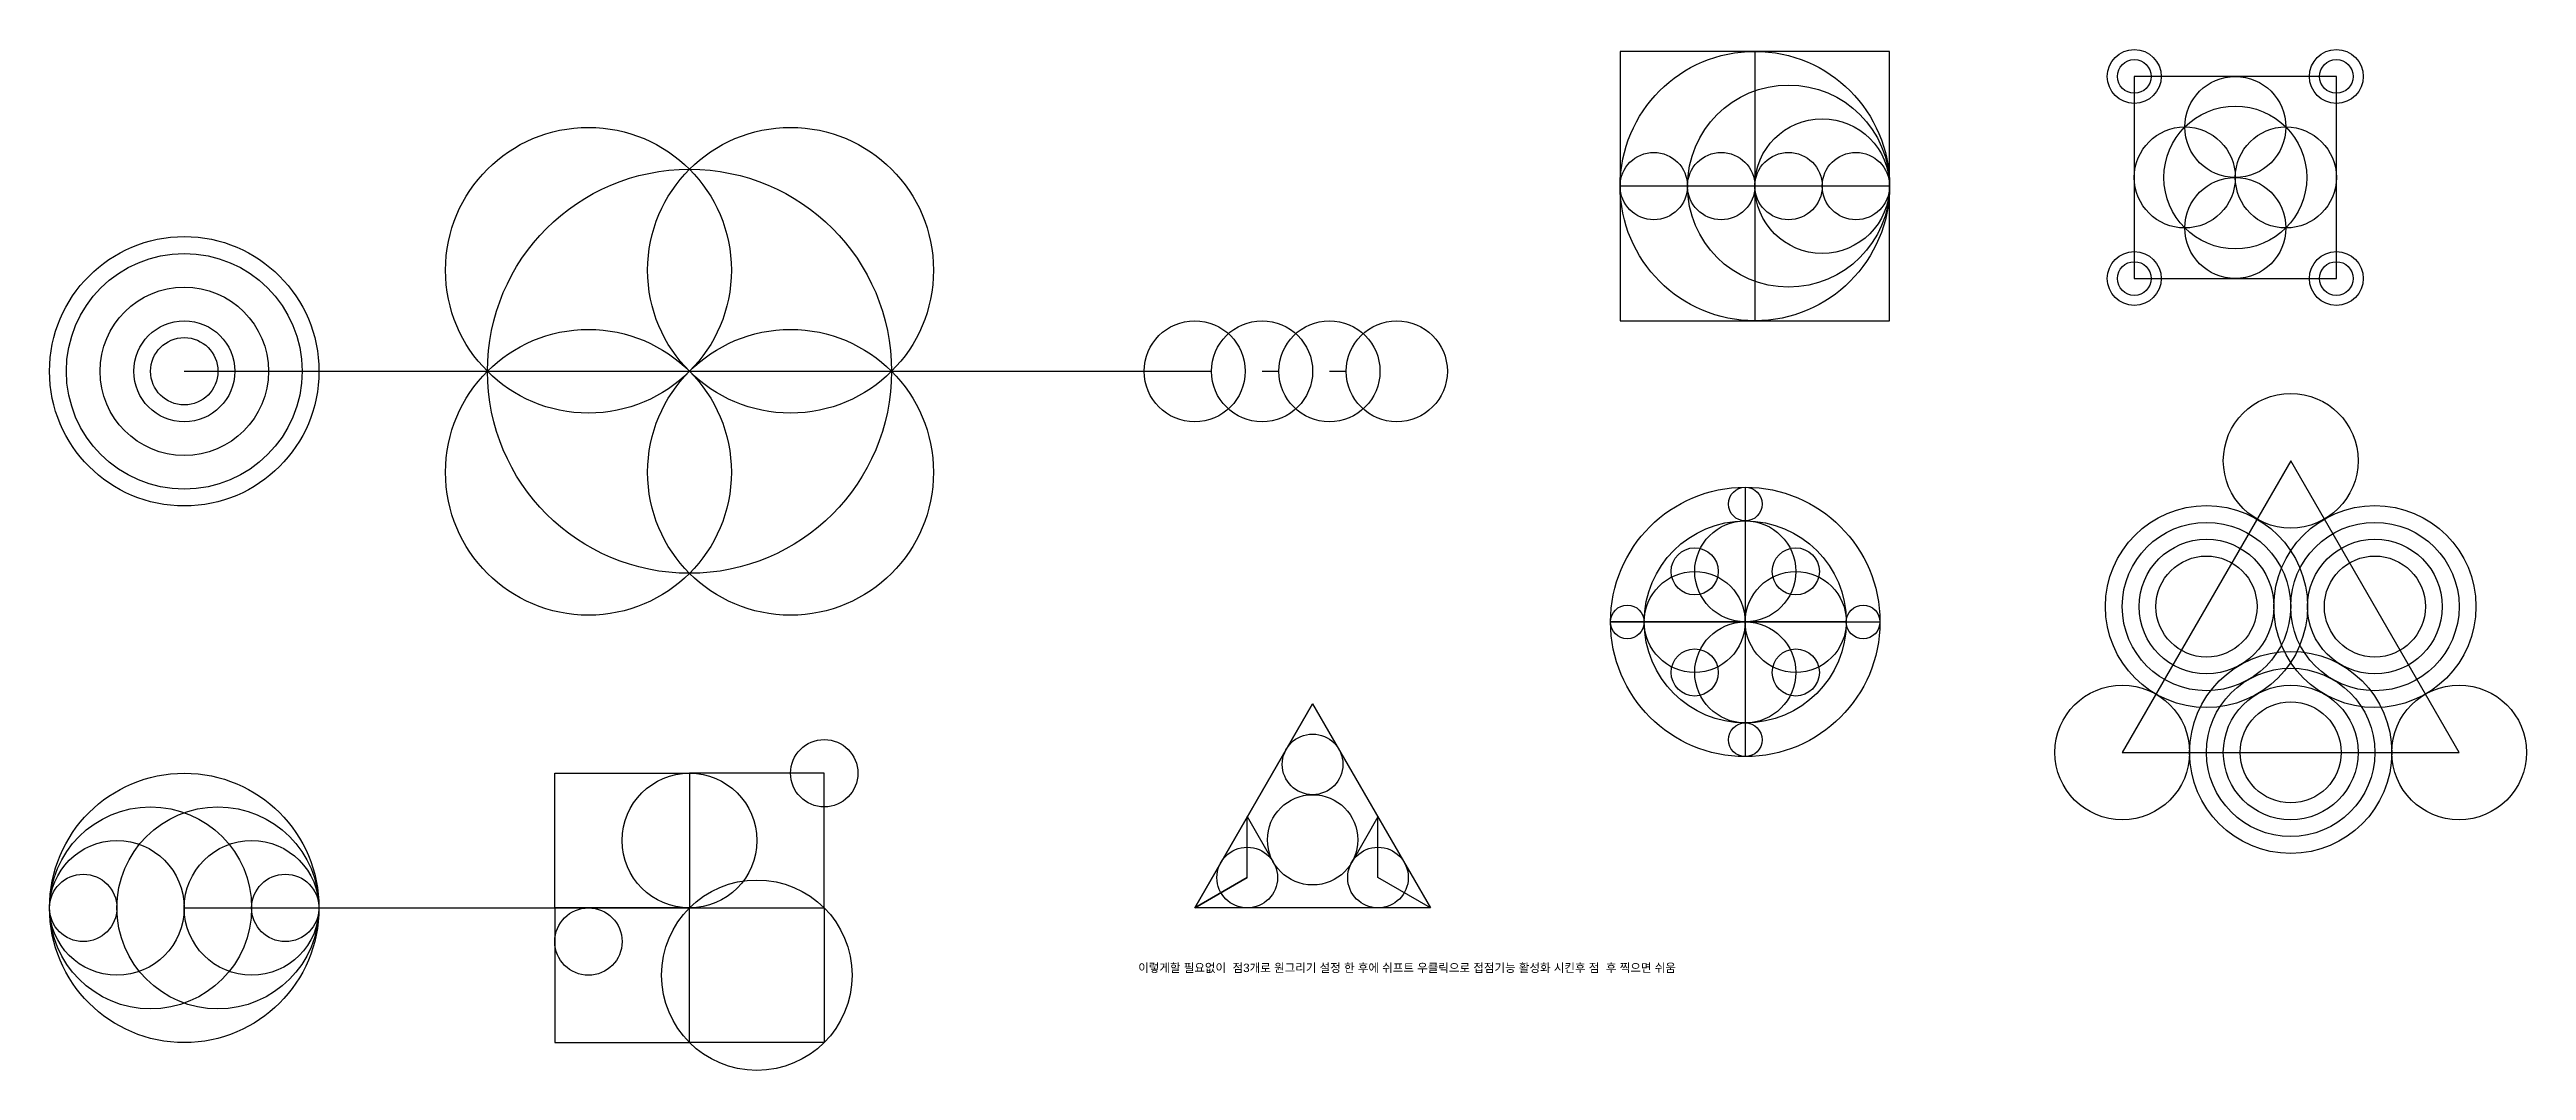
# Model space of a CAD drawing. Header units: millimetres. Extents: x -30 to 1070, y -115 to 555.
# Drawn here: x 57 to 793, y 252 to 555 of the extents above; entities that cross this region are included whole.
import ezdxf

# ---------------------------------------------------------------- set-up
doc = ezdxf.new("R2010")
doc.units = ezdxf.units.MM
doc.styles.get("Standard").update_dxf_attribs({"font": 'arial.ttf'})

msp = doc.modelspace()

# ---------------------------------------------------------------- texts
msp.add_text('이렇게할 필요없이  점3개로 원그리기 설정 한 후에 쉬프트 우클릭으로 접점기능 활성화 시킨후 점  후 찍으면 쉬움', height=2.5).set_placement((380.63, 281))

# ---------------------------------------------------------------- linework, layer by layer
for p, q in [((563.7, 554.41), (563.7, 474.41)), ((603.7, 514.41), (523.7, 514.41)), ((97.4, 459.41), (247.4, 459.41)), ((247.4, 459.41), (397.4, 459.41)), ((397.4, 459.41), (402.4, 459.41)), ((417.4, 459.41), (422.4, 459.41)), ((437.4, 459.41), (442.4, 459.41)), ((722.79, 432.84), (672.79, 346.23)), ((772.79, 346.23), (722.79, 432.84)), ((560.85, 424.98), (560.85, 344.98)), ((590.85, 384.98), (520.85, 384.98)), ((520.85, 384.98), (600.85, 384.98)), ((397.4, 300.06), (432.4, 360.68)), ((432.4, 360.68), (397.4, 300.06)), ((432.4, 360.68), (467.4, 300.06)), ((672.79, 346.23), (772.79, 346.23)), ((412.99, 309.06), (412.99, 327.24)), ((412.99, 327.24), (420.81, 313.52)), ((451.81, 327.06), (444.02, 313.56)), ((451.81, 309.06), (451.81, 327.06)), ((412.99, 309.06), (397.4, 300.06)), ((397.4, 300.06), (412.99, 309.06)), ((420.81, 313.52), (420.81, 313.52)), ((467.4, 300.06), (451.81, 309.06)), ((97.4, 300.06), (247.4, 300.06)), ((467.4, 300.06), (397.4, 300.06))]:
    msp.add_line(p, q)
for points in [[(523.7, 474.41), (603.7, 474.41), (603.7, 554.41), (523.7, 554.41)], [(676.35, 486.96), (736.35, 486.96), (736.35, 546.96), (676.35, 546.96)], [(247.4, 300.06), (207.4, 300.06), (207.4, 340.06), (247.4, 340.06)], [(247.4, 300.06), (287.4, 300.06), (287.4, 340.06), (247.4, 340.06)], [(247.4, 300.06), (207.4, 300.06), (207.4, 260.06), (247.4, 260.06)], [(247.4, 300.06), (287.4, 300.06), (287.4, 260.06), (247.4, 260.06)]]:
    msp.add_lwpolyline(points, close=True)
for centre, radius in [((563.7, 514.41), 40), ((676.35, 546.96), 8), ((676.35, 546.96), 5), ((736.35, 546.96), 8), ((736.35, 546.96), 5), ((573.7, 514.41), 30), ((706.35, 531.96), 15), ((706.35, 516.96), 21.21), ((217.4, 489.41), 42.43), ((277.4, 489.41), 42.43), ((583.7, 514.41), 20), ((691.35, 516.96), 15), ((721.35, 516.96), 15), ((533.7, 514.41), 10), ((553.7, 514.41), 10), ((573.7, 514.41), 10), ((593.7, 514.41), 10), ((247.4, 459.41), 60), ((706.35, 501.96), 15), ((97.4, 459.41), 40), ((97.4, 459.41), 35), ((676.35, 486.96), 8), ((736.35, 486.96), 8), ((676.35, 486.96), 5), ((736.35, 486.96), 5), ((97.4, 459.41), 25), ((97.4, 459.41), 15), ((217.4, 429.41), 42.43), ((277.4, 429.41), 42.43), ((397.4, 459.41), 15), ((417.4, 459.41), 15), ((437.4, 459.41), 15), ((457.4, 459.41), 15), ((97.4, 459.41), 10), ((722.79, 432.84), 20), ((560.85, 384.98), 40), ((560.85, 419.98), 5), ((697.79, 389.54), 30), ((747.79, 389.54), 30), ((560.85, 384.98), 30), ((560.85, 399.98), 15), ((697.79, 389.54), 25), ((747.79, 389.54), 25), ((545.85, 399.98), 7), ((575.85, 399.98), 7), ((697.79, 389.54), 20), ((697.79, 389.54), 20), ((697.79, 389.54), 15), ((697.79, 389.54), 15), ((747.79, 389.54), 20), ((747.79, 389.54), 15), ((545.85, 384.98), 15), ((575.85, 384.98), 15), ((525.85, 384.98), 5), ((595.85, 384.98), 5), ((560.85, 369.98), 15), ((545.85, 369.98), 7), ((575.85, 369.98), 7), ((722.79, 346.23), 30), ((722.79, 346.23), 25), ((672.79, 346.23), 20), ((722.79, 346.23), 20), ((722.79, 346.23), 15), ((772.79, 346.23), 20), ((560.85, 349.98), 5), ((287.4, 340.06), 10), ((432.4, 342.68), 9), ((97.4, 300.06), 40), ((247.4, 320.06), 20), ((432.4, 320.27), 13.41), ((87.4, 300.06), 30), ((107.4, 300.06), 30), ((77.4, 300.06), 20), ((117.4, 300.06), 20), ((412.99, 309.06), 9), ((451.81, 309.06), 9), ((67.4, 300.06), 10), ((127.4, 300.06), 10), ((267.4, 280.06), 28.28), ((217.4, 290.06), 10)]:
    msp.add_circle(centre, radius)

msp.set_redraw_order([(e.dxf.handle, doc.entitydb.next_handle()) for e in msp.query("TEXT MTEXT ATTDEF DIMENSION ARC_DIMENSION")])  # texts and dimensions are drawn at this point

doc.saveas('drawing.dxf')
